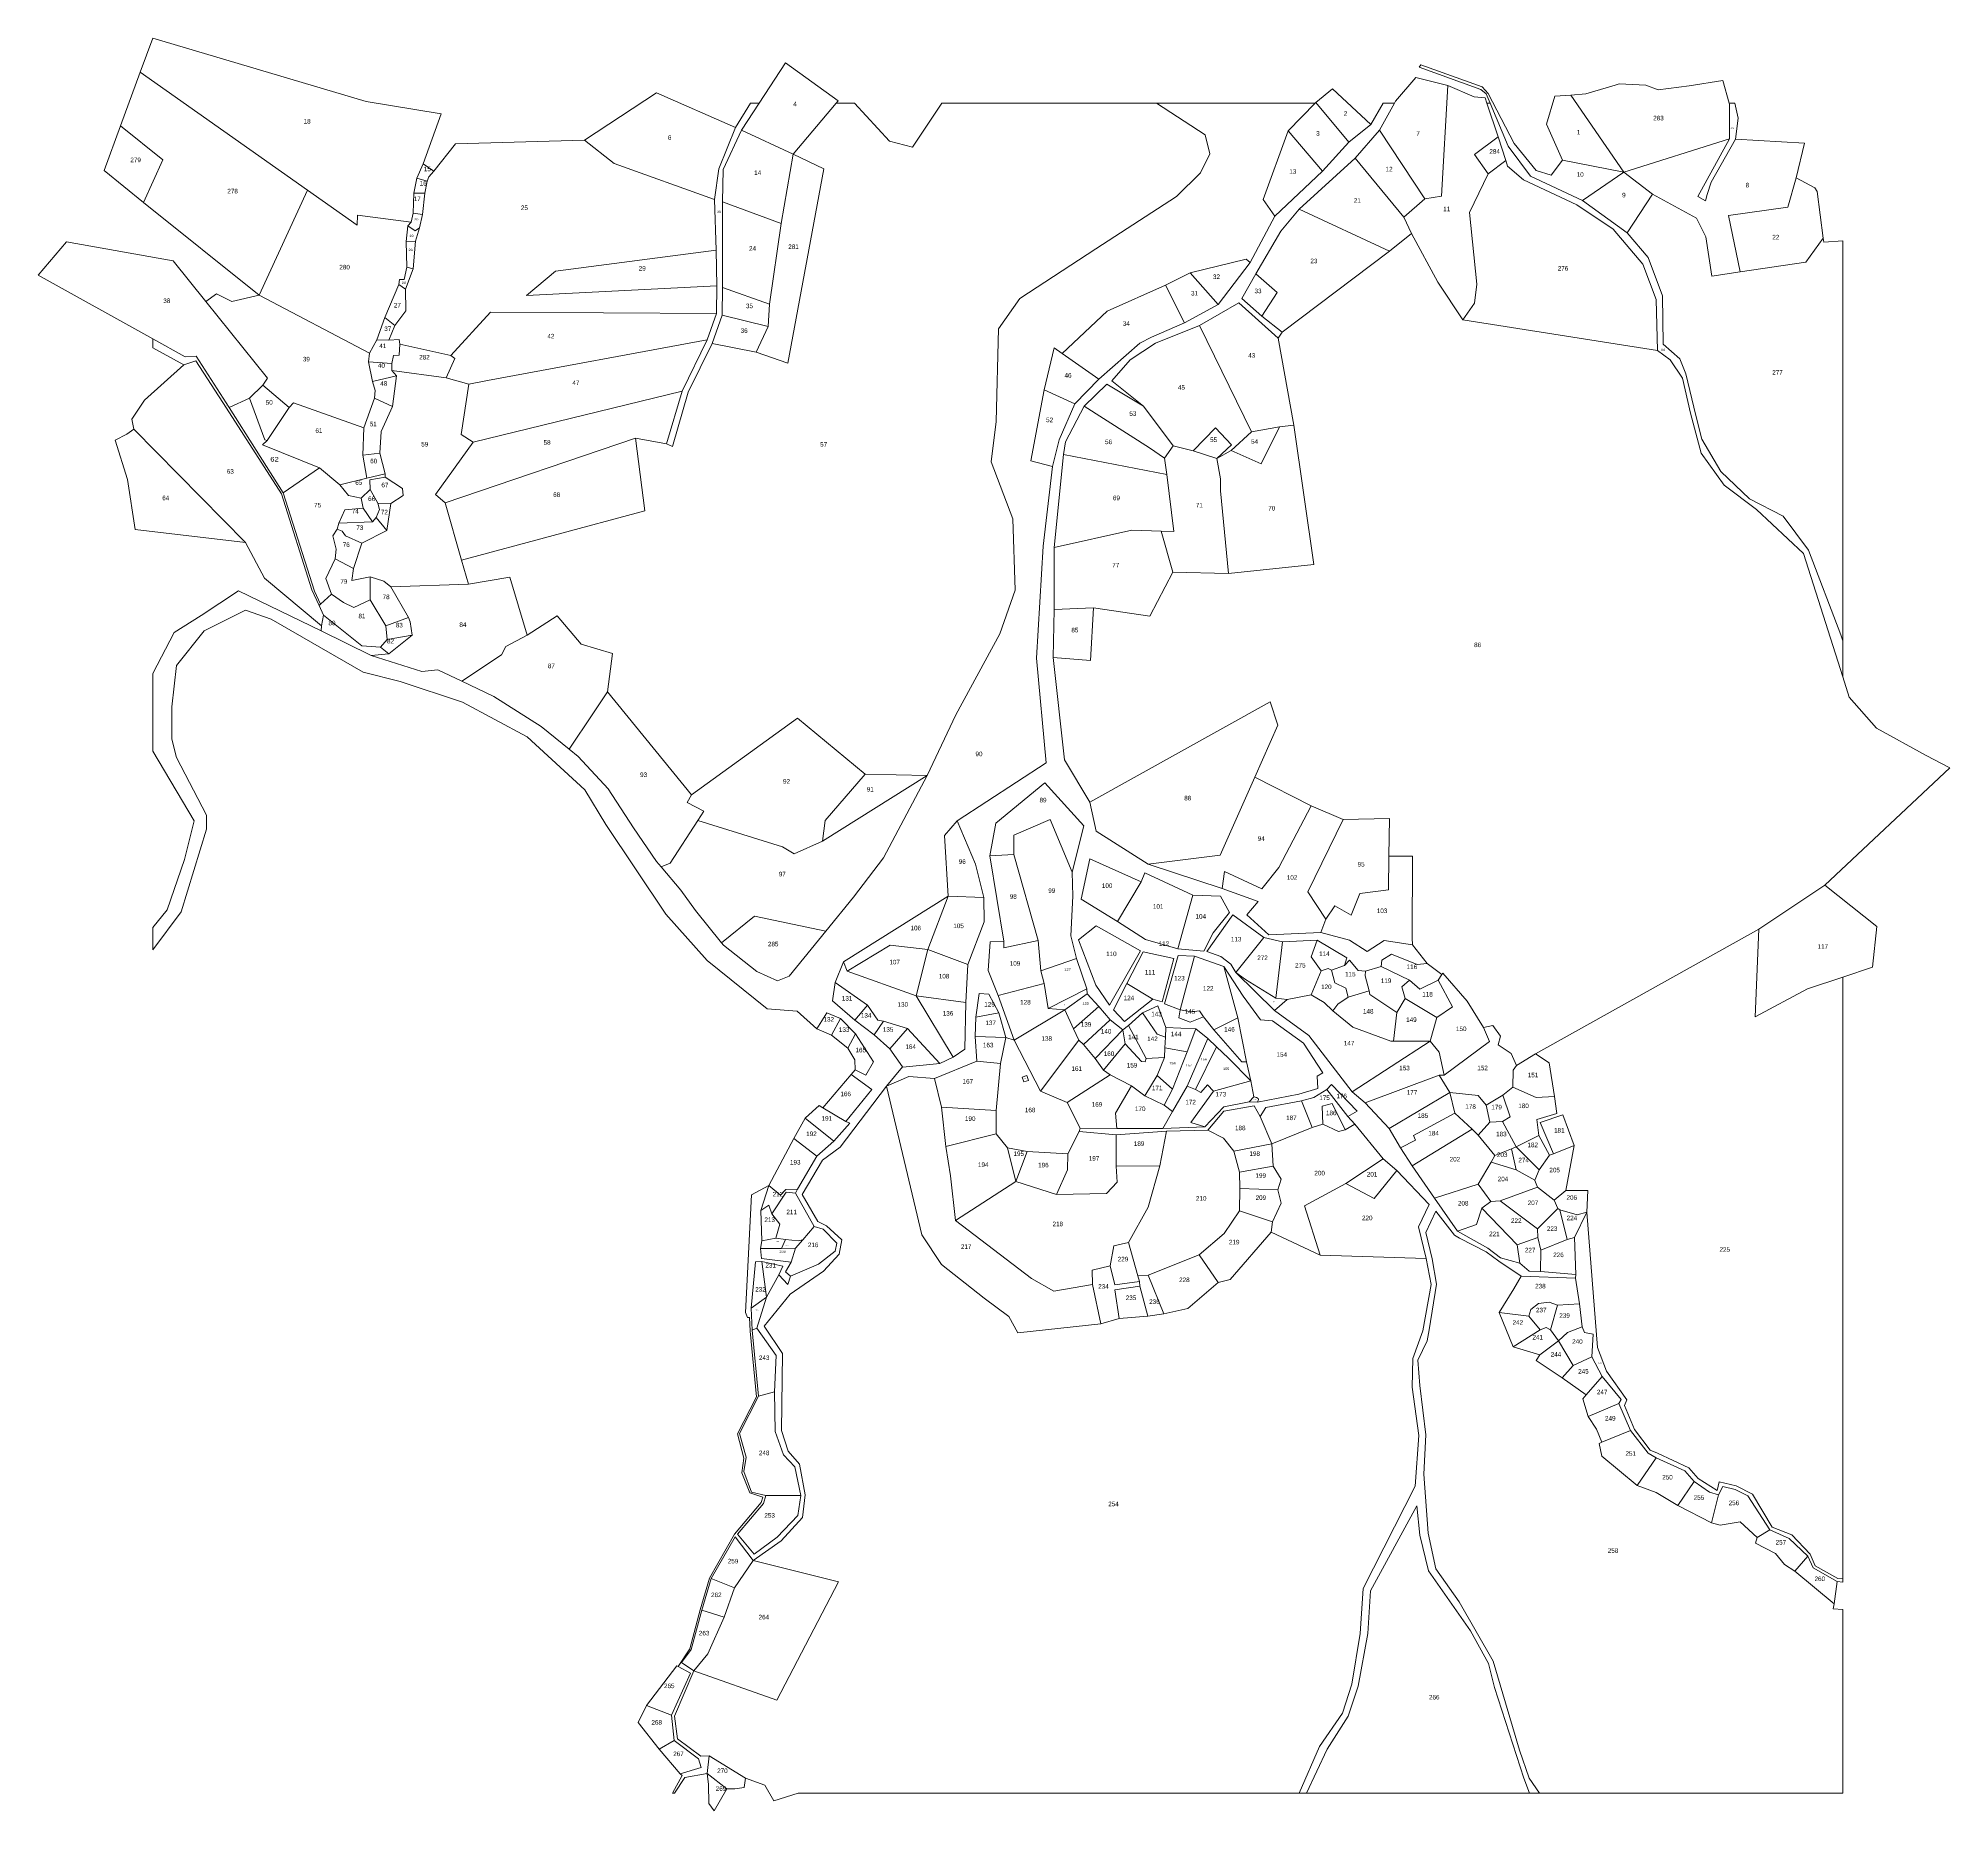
# Model space of a CAD drawing. Header units: metres. Extents: x 363932 to 365063, y 1836990 to 1838038.
import ezdxf

# ---------------------------------------------------------------- set-up
doc = ezdxf.new("R2010")
doc.units = ezdxf.units.M
doc.header["$LTSCALE"] = 1.1
doc.layers.add('10', color=7, linetype='Continuous', lineweight=13)
doc.layers.add('15', color=7, linetype='Continuous')

msp = doc.modelspace()

# ---------------------------------------------------------------- linework, layer by layer
at = {"layer": '10'}
for p, q in [((363992.6, 1838018.27), (364091.48, 1837948.5)), ((364374.36, 1838023.86), (364405.51, 1838001.38)), ((364788.96, 1838005.47), (364791.28, 1838000)), ((364839.02, 1838004.8), (364870.45, 1837959.16)), ((364707.83, 1837976.95), (364688.14, 1838000.34)), ((364788.4, 1838003.05), (364789.41, 1838000)), ((364791.28, 1838000), (364789.41, 1838000)), ((364789.41, 1838000), (364796.02, 1837980.02)), ((364791.28, 1838000), (364802.09, 1837974.46)), ((363971.22, 1837960.07), (363980.99, 1837986.66)), ((364378.93, 1837969.77), (364348.44, 1837984.04)), ((364692.17, 1837959.67), (364671.74, 1837983.64)), ((364725.96, 1837983.92), (364711.46, 1837967.38)), ((364725.96, 1837983.92), (364752.76, 1837943.47)), ((364378.93, 1837969.77), (364371.8, 1837928.74)), ((364692.17, 1837959.67), (364707.83, 1837976.95)), ((364796.02, 1837980.02), (364800.67, 1837965.98)), ((364933.02, 1837978.93), (364870.45, 1837959.16)), ((363971.22, 1837960.07), (363994.6, 1837941.27)), ((364156.33, 1837955.61), (364160.07, 1837964.01)), ((364166.37, 1837959.81), (364160.07, 1837964.01)), ((364711.46, 1837967.38), (364678.31, 1837937.27)), ((364711.46, 1837967.38), (364740.18, 1837932.63)), ((364834.26, 1837966.25), (364870.45, 1837959.16)), ((364846.01, 1837942.31), (364870.45, 1837959.16)), ((364870.45, 1837959.16), (364887.48, 1837946.17)), ((364091.48, 1837948.5), (364063, 1837886.29)), ((364091.48, 1837948.5), (364120.89, 1837927.75)), ((364156.33, 1837955.61), (364162.31, 1837953.93)), ((364162.31, 1837953.93), (364161.03, 1837946.64)), ((363994.6, 1837941.27), (364063, 1837886.29)), ((364154.39, 1837946.77), (364161.03, 1837946.64)), ((364161.03, 1837946.64), (364159.67, 1837934.17)), ((364332.3, 1837943.04), (364333.39, 1837912.99)), ((364337.05, 1837941.61), (364371.8, 1837928.74)), ((364731.86, 1837912.33), (364678.31, 1837937.27)), ((364740.18, 1837932.63), (364752.76, 1837943.47)), ((364150.9, 1837927.4), (364149.93, 1837918.05)), ((364157.85, 1837926.28), (364155.39, 1837918.29)), ((364649.31, 1837905.78), (364663.9, 1837933.13)), ((364744.86, 1837922.96), (364740.18, 1837932.63)), ((364150.26, 1837902.86), (364149.93, 1837918.05)), ((364731.86, 1837912.33), (364744.86, 1837922.96)), ((364149.54, 1837889.85), (364154.07, 1837902.05)), ((364333.39, 1837912.99), (364333.82, 1837891.84)), ((364668.3, 1837864.47), (364731.86, 1837912.33)), ((363932.22, 1837898.3), (364000, 1837860.57)), ((364145.61, 1837892.68), (364149.54, 1837889.85)), ((364333.82, 1837891.84), (364333.65, 1837875.47)), ((364337.2, 1837891), (364336.88, 1837874.58)), ((364613.82, 1837899.61), (364599.3, 1837892.25)), ((364630.41, 1837880.94), (364613.82, 1837899.61)), ((364128.17, 1837852.05), (364063, 1837886.29)), ((364365.01, 1837881.12), (364364.06, 1837867.87)), ((364137.37, 1837873.18), (364143.22, 1837868.35)), ((364139.61, 1837859.78), (364143.22, 1837868.35)), ((364333.65, 1837875.47), (364328.02, 1837859.99)), ((364336.88, 1837874.58), (364364.06, 1837867.87)), ((364619.37, 1837868.36), (364650.11, 1837805.62)), ((364656.25, 1837873.95), (364668.3, 1837864.47)), ((364775.26, 1837871.86), (364890.36, 1837853.55)), ((364000, 1837860.57), (364019.16, 1837849.9)), ((364128.17, 1837852.05), (364132.64, 1837859.89)), ((364146.27, 1837857.39), (364176.44, 1837850.76)), ((364313.17, 1837829.66), (364328.02, 1837859.99)), ((364668.3, 1837864.47), (364666.01, 1837860.99)), ((364675.21, 1837809.44), (364666.01, 1837860.99)), ((364130.06, 1837835.29), (364127.68, 1837846.97)), ((364533.3, 1837855.32), (364527.42, 1837830.46)), ((364144.15, 1837838.59), (364130.06, 1837835.29)), ((364173.51, 1837837.52), (364141.41, 1837841.75)), ((364141.79, 1837820.58), (364144.15, 1837838.59)), ((364545.64, 1837822.11), (364559.82, 1837836.62)), ((364045.16, 1837819.87), (364057.24, 1837825.51)), ((364131.18, 1837825.43), (364124.89, 1837807.93)), ((364131.18, 1837825.43), (364141.79, 1837820.58)), ((364545.64, 1837822.11), (364527.42, 1837830.46)), ((364067.61, 1837800.36), (364080.78, 1837819.83)), ((364603.87, 1837797.2), (364586.32, 1837820.66)), ((363988.85, 1837807.07), (364054.89, 1837740.01)), ((364124.89, 1837807.93), (364124.24, 1837791.8)), ((364172.98, 1837763.5), (364285.7, 1837801.68)), ((364638.18, 1837794.49), (364650.11, 1837805.62)), ((364650.11, 1837805.62), (364666.63, 1837808.52)), ((364666.63, 1837808.52), (364675.21, 1837809.44)), ((364124.24, 1837791.8), (364134.33, 1837792.97)), ((364124.24, 1837791.8), (364126.69, 1837778.13)), ((364134.33, 1837792.97), (364137.59, 1837780.64)), ((364538.81, 1837792.16), (364533.44, 1837737.07)), ((364538.81, 1837792.16), (364599.95, 1837780.34)), ((364598.75, 1837789.89), (364603.87, 1837797.2)), ((364603.87, 1837797.2), (364615.58, 1837794.3)), ((364629.7, 1837789.84), (364615.58, 1837794.3)), ((364629.7, 1837789.84), (364638.18, 1837794.49)), ((364098.56, 1837784.26), (364110.73, 1837774.09)), ((364110.73, 1837774.09), (364126.69, 1837778.13)), ((364137.59, 1837780.64), (364126.69, 1837778.13)), ((364137.48, 1837778.65), (364137.59, 1837780.64)), ((364128.65, 1837771.4), (364123.33, 1837766.18)), ((364123.33, 1837766.18), (364124.55, 1837760.3)), ((364133.18, 1837763.36), (364128.65, 1837771.4)), ((364124.55, 1837760.3), (364129.94, 1837752.25)), ((364129.94, 1837752.25), (364132.23, 1837754.85)), ((364132.23, 1837754.85), (364138.54, 1837747.21)), ((364140.9, 1837763.16), (364133.18, 1837763.36)), ((364138.54, 1837747.21), (364140.9, 1837763.16)), ((364533.44, 1837737.07), (364579.42, 1837747.28)), ((364596.73, 1837746.72), (364603.56, 1837722.48)), ((364118.74, 1837724.62), (364123.61, 1837739.73)), ((364533.44, 1837737.07), (364533.43, 1837700.33)), ((364107.99, 1837730.31), (364118.74, 1837724.62)), ((364603.56, 1837722.48), (364636.55, 1837721.72)), ((364105.69, 1837709.51), (364099.28, 1837703.64)), ((364128.63, 1837719.68), (364128.57, 1837706.07)), ((364186.79, 1837715.36), (364140.89, 1837713.72)), ((364099.28, 1837703.64), (364098.36, 1837702.8)), ((364128.57, 1837706.07), (364137.88, 1837690.67)), ((364533.43, 1837700.33), (364532.8, 1837671.92)), ((364556.69, 1837701.47), (364533.43, 1837700.33)), ((364101.09, 1837696.98), (364099.92, 1837690.64)), ((364137.88, 1837690.67), (364151.36, 1837695.6)), ((364138.74, 1837682.72), (364153.56, 1837685.13)), ((364153.56, 1837685.13), (364139.73, 1837674.11)), ((364168.68, 1837664.66), (364182.84, 1837657.93)), ((364182.84, 1837657.93), (364201.83, 1837648.9)), ((364229.84, 1837631.17), (364201.83, 1837648.9)), ((364269.02, 1837651.74), (364318.85, 1837590.77)), ((364458.3, 1837602.1), (364396.2, 1837563.29)), ((364421.53, 1837603), (364458.3, 1837602.1)), ((364652.13, 1837601.27), (364685.52, 1837584.24)), ((364704.35, 1837576.23), (364685.52, 1837584.24)), ((364495.24, 1837554.62), (364509.6, 1837555.45)), ((364495.24, 1837554.62), (364503.59, 1837504.19)), ((364509.6, 1837555.45), (364524, 1837504.54)), ((364631.68, 1837554.96), (364588.95, 1837549.65)), ((364588.95, 1837549.65), (364632.71, 1837535.25)), ((364470.73, 1837530.72), (364408.64, 1837492)), ((364458.71, 1837499.27), (364470.73, 1837530.72)), ((364491.8, 1837530), (364470.73, 1837530.72)), ((364584.92, 1837539.17), (364570.77, 1837515.75)), ((364606.63, 1837499.54), (364615.4, 1837531.46)), ((364950.39, 1837511.27), (364989.31, 1837537.26)), ((364691.2, 1837509.29), (364694.13, 1837517.25)), ((364818.09, 1837437.49), (364950.39, 1837511.27)), ((364458.71, 1837499.27), (364482.36, 1837490.31)), ((364616.39, 1837495.33), (364607.89, 1837463.55)), ((364633.68, 1837489.18), (364616.39, 1837495.33)), ((364668.54, 1837503.73), (364664.46, 1837470.46)), ((364745.42, 1837501.98), (364754.09, 1837490.95)), ((364408.64, 1837492), (364403.82, 1837479.72)), ((364451.7, 1837471.73), (364410.95, 1837486.46)), ((364525.57, 1837486.54), (364546.6, 1837493.9)), ((364546.6, 1837493.9), (364552.73, 1837475.91)), ((364642.02, 1837458.76), (364633.68, 1837489.18)), ((364640.88, 1837485.59), (364663.83, 1837463.06)), ((364726.86, 1837489.25), (364717.54, 1837486.39)), ((364743.63, 1837481.05), (364726.86, 1837489.25)), ((364760.5, 1837481.02), (364762.81, 1837484.41)), ((364422.98, 1837466.29), (364403.82, 1837479.72)), ((364500.15, 1837471.98), (364509.79, 1837445.56)), ((364527.38, 1837479.05), (364529.73, 1837464.37)), ((364552.73, 1837475.91), (364529.73, 1837464.37)), ((364539.69, 1837463.57), (364552.98, 1837472.99)), ((364552.73, 1837475.91), (364552.98, 1837472.99)), ((364552.98, 1837472.99), (364559.78, 1837465.41)), ((364591.71, 1837469.86), (364576.3, 1837479.19)), ((364671.24, 1837469.61), (364685.38, 1837472.48)), ((364760.5, 1837481.02), (364769, 1837465.23)), ((364979.21, 1837476.05), (365000, 1837482.93)), ((364451.7, 1837471.73), (364473.54, 1837435.44)), ((364486.95, 1837459.17), (364500.54, 1837461.77)), ((364504.85, 1837447.2), (364500.54, 1837461.77)), ((364539.69, 1837463.57), (364509.79, 1837445.56)), ((364529.73, 1837464.37), (364539.69, 1837463.57)), ((364544.73, 1837452.34), (364559.78, 1837465.41)), ((364559.78, 1837465.41), (364566.6, 1837457.56)), ((364577.3, 1837454.23), (364585.68, 1837461.82)), ((364663.83, 1837463.06), (364671.24, 1837469.61)), ((364736.19, 1837461.88), (364734.11, 1837445.07)), ((364736.19, 1837461.88), (364741.13, 1837470.33)), ((364759.89, 1837459.06), (364741.13, 1837470.33)), ((364759.89, 1837459.06), (364769, 1837465.23)), ((364392.93, 1837452.31), (364401.54, 1837448.55)), ((364401.54, 1837448.55), (364406.89, 1837458.35)), ((364415.79, 1837449.28), (364406.89, 1837458.35)), ((364426.96, 1837448.72), (364415.44, 1837457.47)), ((364432.45, 1837456.84), (364426.96, 1837448.72)), ((364446.58, 1837452.5), (364432.45, 1837456.84)), ((364436.14, 1837440.51), (364446.58, 1837452.5)), ((364446.58, 1837452.5), (364465.76, 1837431.82)), ((364550.82, 1837442.92), (364566.6, 1837457.56)), ((364557.73, 1837434.77), (364574.08, 1837451.67)), ((364566.6, 1837457.56), (364574.08, 1837451.67)), ((364574.08, 1837451.67), (364577.3, 1837454.23)), ((364575.45, 1837443.45), (364574.08, 1837451.67)), ((364617.17, 1837452.27), (364599.46, 1837453.06)), ((364612.01, 1837438.71), (364617.17, 1837452.27)), ((364621.78, 1837459.32), (364627.86, 1837451.66)), ((364642.02, 1837458.76), (364627.86, 1837451.66)), ((364647.11, 1837432.82), (364642.02, 1837458.76)), ((364755.8, 1837444.94), (364759.89, 1837459.06)), ((364401.54, 1837448.55), (364411.29, 1837440.84)), ((364411.29, 1837440.84), (364415.79, 1837449.28)), ((364426.96, 1837448.72), (364436.14, 1837440.51)), ((364486.56, 1837447.82), (364487.64, 1837433.2)), ((364501.58, 1837431.68), (364504.85, 1837447.2)), ((364547.92, 1837445.53), (364525.3, 1837415.45)), ((364547.92, 1837445.53), (364550.82, 1837442.92)), ((364550.82, 1837442.92), (364557.73, 1837434.77)), ((364562.54, 1837427.91), (364575.45, 1837443.45)), ((364598.89, 1837441.07), (364612.01, 1837438.71)), ((364603.43, 1837416.61), (364612.01, 1837438.71)), ((364415.61, 1837428.03), (364413.19, 1837425.19)), ((364443.61, 1837429.89), (364434.11, 1837418.28)), ((364465.76, 1837431.82), (364473.54, 1837435.44)), ((364487.64, 1837433.2), (364501.58, 1837431.68)), ((364557.73, 1837434.77), (364562.54, 1837427.91)), ((364598.65, 1837435.24), (364594.35, 1837424.68)), ((364647.11, 1837432.82), (364649.78, 1837421.54)), ((364818.09, 1837437.49), (364807.04, 1837430.61)), ((364566.57, 1837425.02), (364579.18, 1837418.55)), ((364579.18, 1837418.55), (364587.03, 1837412.65)), ((364587.03, 1837412.65), (364594.35, 1837424.68)), ((364594.35, 1837424.68), (364603.43, 1837416.61)), ((364603.43, 1837416.61), (364598.43, 1837407.16)), ((364603.34, 1837403.31), (364612.12, 1837418.34)), ((364612.12, 1837418.34), (364616.91, 1837416.33)), ((364649.78, 1837421.54), (364651.61, 1837412.02)), ((364764.21, 1837424.94), (364761.27, 1837424.88)), ((364761.27, 1837424.88), (364767.44, 1837414.59)), ((364798.89, 1837413.08), (364804.85, 1837417.78)), ((364394.33, 1837406.89), (364386.22, 1837399.57)), ((364394.33, 1837406.89), (364396.47, 1837405.61)), ((364410.03, 1837397.47), (364396.47, 1837405.61)), ((364469.24, 1837382.64), (364466.64, 1837406.03)), ((364587.03, 1837412.65), (364598.43, 1837407.16)), ((364598.43, 1837407.16), (364603.34, 1837403.31)), ((364648.73, 1837409.16), (364651.61, 1837412.02)), ((364679.8, 1837409.66), (364685.98, 1837393.98)), ((364731.55, 1837393.29), (364717.47, 1837408.57)), ((364731.55, 1837393.29), (364767.44, 1837414.59)), ((364767.44, 1837414.59), (364770.38, 1837402.46)), ((364379.37, 1837387.33), (364386.03, 1837399.4)), ((364548.72, 1837393.55), (364570.42, 1837393.26)), ((364597.71, 1837393.41), (364570.42, 1837393.26)), ((364603.34, 1837403.31), (364597.71, 1837393.41)), ((364597.71, 1837393.41), (364622.56, 1837394.39)), ((364685.98, 1837393.98), (364692.25, 1837395.93)), ((364711.31, 1837395.94), (364705.52, 1837392.58)), ((364711.31, 1837395.94), (364707.08, 1837400.35)), ((364727.98, 1837375.28), (364711.31, 1837395.94)), ((364738.36, 1837381.92), (364731.55, 1837393.29)), ((364745.23, 1837371.27), (364780.65, 1837392.88)), ((364798.72, 1837397.44), (364791.17, 1837397.04)), ((364798.72, 1837397.44), (364806.68, 1837382.41)), ((364379.37, 1837387.33), (364364.63, 1837359.58)), ((364392.95, 1837376.98), (364379.37, 1837387.33)), ((364392.95, 1837376.98), (364403.01, 1837385.82)), ((364499.08, 1837390.13), (364469.24, 1837382.64)), ((364505.81, 1837381.86), (364517.38, 1837379.66)), ((364510.67, 1837362.04), (364505.81, 1837381.86)), ((364570.11, 1837389.56), (364548.09, 1837391.5)), ((364570.11, 1837389.56), (364599.93, 1837391.67)), ((364599.93, 1837391.67), (364595.86, 1837371.22)), ((364599.93, 1837391.67), (364624.33, 1837392.4)), ((364662.16, 1837384.19), (364639.78, 1837379.98)), ((364662.16, 1837384.19), (364662.93, 1837370.99)), ((364745.23, 1837371.27), (364738.36, 1837381.92)), ((364784.24, 1837389.43), (364794.1, 1837377.26)), ((364806.68, 1837382.41), (364820.18, 1837389.1)), ((364836.08, 1837356.54), (364841.04, 1837383.23)), ((364381.5, 1837357.47), (364392.95, 1837376.98)), ((364517.38, 1837379.66), (364510.67, 1837362.04)), ((364662.93, 1837370.99), (364643.02, 1837367.39)), ((364727.98, 1837375.28), (364705.98, 1837360.74)), ((364736.21, 1837368.53), (364727.98, 1837375.28)), ((364758.34, 1837352.04), (364745.23, 1837371.27)), ((364364.63, 1837359.58), (364354.24, 1837354.04)), ((364364.63, 1837359.58), (364359.83, 1837344.78)), ((364475.01, 1837338.91), (364510.67, 1837362.04)), ((364534.73, 1837354.36), (364510.67, 1837362.04)), ((364758.34, 1837352.04), (364784.36, 1837360.38)), ((364784.36, 1837360.38), (364791.78, 1837350.03)), ((364806.84, 1837368.91), (364817.89, 1837362.81)), ((364380.25, 1837355.12), (364381.5, 1837357.47)), ((364391.32, 1837335.32), (364380.25, 1837355.12)), ((364665.8, 1837357.12), (364643.28, 1837357.75)), ((364819.34, 1837333.97), (364797.35, 1837350.46)), ((364829.24, 1837350.84), (364836.08, 1837356.54)), ((364831.42, 1837345.93), (364829.24, 1837350.84)), ((364359.83, 1837344.78), (364360.44, 1837326.9)), ((364662.48, 1837338.11), (364643.12, 1837344.63)), ((364786.52, 1837346.17), (364807.34, 1837324.4)), ((364819.34, 1837333.97), (364831.42, 1837345.93)), ((364831.42, 1837345.93), (364832.65, 1837345.24)), ((364832.65, 1837345.24), (364837.01, 1837327.56)), ((364848.63, 1837343.83), (364841.27, 1837328.81)), ((364360.44, 1837326.9), (364368.67, 1837328.35)), ((364368.67, 1837328.35), (364374.47, 1837327.64)), ((364384.68, 1837327.44), (364380.23, 1837322.53)), ((364391.32, 1837335.32), (364384.68, 1837327.44)), ((364577.34, 1837325.93), (364582.94, 1837306.11)), ((364661.84, 1837332.05), (364690.83, 1837318.46)), ((364807.34, 1837324.4), (364819.48, 1837328.75)), ((364819.48, 1837328.75), (364819.34, 1837333.97)), ((364821.34, 1837321.32), (364819.48, 1837328.75)), ((364821.34, 1837321.32), (364837.01, 1837327.56)), ((364837.01, 1837327.56), (364841.27, 1837328.81)), ((364842.04, 1837306.9), (364841.27, 1837328.81)), ((364363.19, 1837293.47), (364360.49, 1837314.57)), ((364380.23, 1837322.53), (364371.95, 1837322.3)), ((364377.78, 1837314.29), (364380.23, 1837322.53)), ((364630.32, 1837302.19), (364619.26, 1837318.59)), ((364753.46, 1837316.37), (364690.83, 1837318.46)), ((364807.34, 1837324.4), (364808.87, 1837313.63)), ((364582.94, 1837306.11), (364589.04, 1837306.51)), ((364584.16, 1837300.02), (364583.77, 1837302.76)), ((364598.26, 1837283.58), (364589.04, 1837306.51)), ((364842.04, 1837306.9), (364841.84, 1837304.75)), ((364841.84, 1837304.75), (364844.32, 1837289.64)), ((364354.15, 1837287.06), (364363.19, 1837293.47)), ((364357.42, 1837275.12), (364363.19, 1837293.47)), ((364560.92, 1837277.72), (364556.07, 1837301.06)), ((364588.8, 1837282.29), (364584.16, 1837300.02)), ((364354.15, 1837287.06), (364354.74, 1837274.02)), ((364571.88, 1837280.93), (364560.92, 1837277.72)), ((364796.7, 1837284.38), (364814.34, 1837282.26)), ((364796.7, 1837284.38), (364805.06, 1837264.22)), ((364831.21, 1837288.75), (364844.32, 1837289.64)), ((364845.76, 1837276.04), (364844.32, 1837289.64)), ((364357.42, 1837275.12), (364354.74, 1837274.02)), ((364354.74, 1837274.02), (364358.51, 1837234.93)), ((364805.06, 1837264.22), (364820.91, 1837274.16)), ((364826.98, 1837274.2), (364831.71, 1837267.6)), ((364805.06, 1837264.22), (364820.83, 1837259.33)), ((364831.71, 1837267.6), (364820.83, 1837259.33)), ((364831.71, 1837267.6), (364840.48, 1837253.12)), ((364840.48, 1837253.12), (364851.52, 1837258.25)), ((364834.05, 1837245.76), (364840.48, 1837253.12)), ((364834.05, 1837245.76), (364848.11, 1837235.67)), ((364358.51, 1837234.93), (364367.92, 1837237.59)), ((364846.15, 1837233.4), (364849.4, 1837222.84)), ((364867.5, 1837230.57), (364849.4, 1837222.84)), ((364867.5, 1837230.57), (364874.48, 1837214.6)), ((364874.48, 1837214.6), (364857.4, 1837207.73)), ((364889.67, 1837198.36), (364878.44, 1837182.04)), ((364902.48, 1837170.25), (364912.11, 1837184.47)), ((364902.48, 1837170.25), (364922.32, 1837160.07)), ((364922.32, 1837160.07), (364926.44, 1837176.53)), ((364949.33, 1837151.4), (364956.92, 1837155.78)), ((364979.35, 1837140.23), (364971.61, 1837131.32)), ((364330.4, 1837127.09), (364324.97, 1837108.38)), ((364344.14, 1837121.6), (364330.4, 1837127.09)), ((365000, 1837124.92), (364996.67, 1837125.24)), ((364324.97, 1837108.38), (364338.07, 1837104.17)), ((364308.46, 1837031.24), (364306.99, 1837046.22)), ((364299.64, 1837026.17), (364308.46, 1837031.24)), ((364299.64, 1837026.17), (364312.07, 1837011.41)), ((364328.11, 1837011.61), (364329.24, 1837022.04)), ((364329.24, 1837022.04), (364350.73, 1837008.84)), ((364328.11, 1837011.61), (364339.67, 1837002.67)), ((364350.73, 1837008.84), (364350.03, 1837003.35)), ((364344.35, 1837002.7), (364339.67, 1837002.67)), ((364344.35, 1837002.7), (364350.03, 1837003.35)), ((364381.93, 1837000), (364678.31, 1837000))]:
    msp.add_line(p, q, dxfattribs=at)
for points in [[(363980.99, 1837986.66), (363992.6, 1838018.27), (364000, 1838038.41)], [(364160.07, 1837964.01), (364170.56, 1837993.76), (364126.2, 1838001.07), (364000, 1838038.41)], [(364348.44, 1837984.04), (364358.83, 1838000), (364374.36, 1838023.86)], [(364725.96, 1837983.92), (364734.79, 1838000), (364735.42, 1838001.15), (364747.3, 1838015.27), (364766.31, 1838010.4)], [(364834.26, 1837966.25), (364827.4, 1837957.43), (364818.56, 1837960.18), (364805.54, 1837976.07), (364790.22, 1838005.79), (364786.57, 1838009.69), (364750.34, 1838022.68), (364749.31, 1838021.27), (364785.8, 1838008.14), (364788.96, 1838005.47)], [(364332.3, 1837943.04), (364335, 1837961.07), (364344.74, 1837985.58), (364298.04, 1838006.07), (364255.48, 1837978)], [(364707.83, 1837976.95), (364720.8, 1837987.41), (364698.15, 1838008.48), (364688.14, 1838000.34)], [(364752.76, 1837943.47), (364762.66, 1837944.88), (364766.31, 1838010.4)], [(364766.31, 1838010.4), (364781.81, 1838003.72), (364788.4, 1838003.05)], [(364829.63, 1838004.16), (364824.61, 1837987.65), (364834.26, 1837966.25)], [(364829.63, 1838004.16), (364839.02, 1838004.8), (364848, 1838005.42)], [(364929.09, 1838013.41), (364909.2, 1838010.3), (364890.83, 1838007.94), (364883.44, 1838010.73), (364867.63, 1838011.36), (364865.24, 1838010.64), (364848, 1838005.42)], [(364929.09, 1838013.41), (364932.74, 1838000), (364932.95, 1837999.23)], [(364358.83, 1838000), (364353.59, 1838000), (364344.74, 1837985.58)], [(364378.93, 1837969.77), (364404.35, 1838000), (364405.51, 1838001.38)], [(364404.35, 1838000), (364415.27, 1838000), (364435.98, 1837977.59), (364449.5, 1837973.92), (364466.84, 1838000)], [(364593.97, 1838000), (364622.7, 1837981.33), (364625.51, 1837970.09), (364619.89, 1837958.85), (364605.83, 1837944.79), (364558.03, 1837913.88), (364513.05, 1837884.37), (364500.4, 1837866.51), (364498.99, 1837811.71), (364496.18, 1837787.82), (364508.83, 1837754.09), (364510.24, 1837711.93), (364501.21, 1837686.09), (364475.28, 1837638.14), (364458.3, 1837602.1)], [(364466.84, 1838000), (364593.97, 1838000), (364687.81, 1838000)], [(364688.14, 1838000.34), (364687.81, 1838000), (364671.74, 1837983.64)], [(364720.8, 1837987.41), (364728.01, 1838000), (364734.79, 1838000)], [(364932.95, 1837999.23), (364933.02, 1837978.93), (364914.32, 1837944.67), (364918.73, 1837942.28), (364919.71, 1837945.97), (364922.05, 1837953.29), (364936.54, 1837978.74), (364977.42, 1837976.24), (364972.48, 1837955.73), (364983.44, 1837949.86), (364984.88, 1837947.74), (364988.4, 1837920.12), (364978.07, 1837906)], [(364936.54, 1837978.74), (364938.15, 1837991.04), (364936.23, 1838000), (364932.74, 1838000)], [(363980.99, 1837986.66), (364005.95, 1837966.53), (363994.6, 1837941.27)], [(364348.44, 1837984.04), (364337.47, 1837960.83), (364337.05, 1837941.61)], [(364692.17, 1837959.67), (364663.9, 1837933.13), (364657.14, 1837943.04), (364671.74, 1837983.64)], [(364255.48, 1837978), (364179.09, 1837975.89), (364166.37, 1837959.81)], [(364255.48, 1837978), (364272.94, 1837964.36), (364332.3, 1837943.04)], [(364356.99, 1837852.73), (364375.85, 1837846.07), (364397.01, 1837961.21), (364378.93, 1837969.77)], [(364790.15, 1837958.09), (364782.12, 1837969.61), (364796.02, 1837980.02)], [(364846.01, 1837942.31), (364815.14, 1837956.75), (364802.09, 1837974.46)], [(364166.37, 1837959.81), (364163.44, 1837956.36), (364162.31, 1837953.93)], [(364800.67, 1837965.98), (364790.15, 1837958.09), (364779.05, 1837935.37), (364783.44, 1837892.82), (364782.11, 1837881.72), (364775.26, 1837871.86), (364760.48, 1837894.12), (364744.86, 1837922.96)], [(364976.77, 1837733.44), (364948.95, 1837759.48), (364929.88, 1837773.9), (364916.17, 1837792.88), (364909.96, 1837816.56), (364905.26, 1837837.23), (364897.95, 1837848.19), (364890.36, 1837853.55), (364889.61, 1837883.85), (364881.77, 1837904.66), (364864.22, 1837925.39), (364842.73, 1837939.92), (364811.06, 1837954.7), (364801.62, 1837962.67), (364800.67, 1837965.98)], [(364156.33, 1837955.61), (364154.39, 1837946.77), (364154.13, 1837934.83)], [(364939.27, 1837900.18), (364932.33, 1837933.48), (364967.52, 1837938.46), (364972.48, 1837955.73)], [(364371.8, 1837928.74), (364365.01, 1837881.12), (364337.2, 1837891), (364337.05, 1837941.61)], [(364678.31, 1837937.27), (364667.45, 1837924.17), (364652.72, 1837899.08)], [(364846.01, 1837942.31), (364872.38, 1837923.17), (364887.48, 1837946.17)], [(364887.48, 1837946.17), (364913.41, 1837931.86), (364919.03, 1837920.88), (364922.46, 1837897.66)], [(364120.89, 1837927.75), (364121.12, 1837933.75), (364152.84, 1837929.49)], [(364150.9, 1837927.4), (364152.84, 1837929.49), (364154.13, 1837934.83)], [(364154.13, 1837934.83), (364159.67, 1837934.17), (364157.85, 1837926.28), (364155.24, 1837924.39), (364150.9, 1837927.4)], [(364031.3, 1837882.73), (364012.08, 1837906.75), (363949.01, 1837917.89), (363932.22, 1837898.3)], [(364149.93, 1837918.05), (364155.39, 1837918.29), (364154.07, 1837902.05), (364150.26, 1837902.86)], [(364872.38, 1837923.17), (364884.88, 1837908.64), (364893.38, 1837886.09), (364893.71, 1837857.42), (364903.51, 1837848.62), (364907.2, 1837839.93), (364913.09, 1837815.09), (364916.57, 1837801.25), (364927.78, 1837782.14), (364944.86, 1837765.84), (364964.71, 1837755.57), (364979.72, 1837735.47), (364998.78, 1837685.49), (365000, 1837681.82)], [(365000, 1837918.57), (364988.71, 1837917.65), (364988.4, 1837920.12)], [(365000, 1837660.59), (365000, 1837681.82), (365000, 1837918.57)], [(364150.26, 1837902.86), (364148.77, 1837895.67), (364145.96, 1837895.69), (364145.61, 1837892.68), (364137.37, 1837873.18), (364132.64, 1837859.89)], [(364333.39, 1837912.99), (364238.34, 1837900.62), (364221.15, 1837886.17), (364333.82, 1837891.84)], [(364630.41, 1837880.94), (364649.31, 1837905.78), (364647, 1837907.69), (364613.82, 1837899.61)], [(364922.46, 1837897.66), (364939.27, 1837900.18), (364978.07, 1837906)], [(364538.2, 1837851.87), (364564.66, 1837876.92), (364599.3, 1837892.25)], [(364630.41, 1837880.94), (364610.58, 1837870.11), (364599.3, 1837892.25)], [(364031.3, 1837882.73), (364037.76, 1837887.12), (364046.73, 1837882.59), (364063, 1837886.29)], [(364065.18, 1837833.06), (364067.91, 1837837.32), (364031.3, 1837882.73)], [(364143.22, 1837868.35), (364149.67, 1837877.19), (364149.54, 1837889.85)], [(364619.37, 1837868.36), (364642.62, 1837881.91), (364666.01, 1837860.99)], [(364176.44, 1837850.76), (364199.76, 1837876.38), (364333.65, 1837875.47)], [(364364.06, 1837867.87), (364356.99, 1837852.73), (364331, 1837857.88), (364336.88, 1837874.58)], [(364559.82, 1837836.62), (364584.08, 1837857.89), (364590.99, 1837861.5), (364610.58, 1837870.11)], [(364586.32, 1837820.66), (364567.44, 1837835.65), (364578.43, 1837848.06), (364593.36, 1837857.91), (364619.37, 1837868.36)], [(364000, 1837860.57), (364000, 1837855.2), (364018.41, 1837845.1)], [(364132.64, 1837859.89), (364139.61, 1837859.78), (364145.75, 1837860.1), (364146.27, 1837857.39), (364145.88, 1837850.95), (364142.38, 1837850.66), (364141.37, 1837845.87), (364127.68, 1837846.97), (364128.17, 1837852.05)], [(364328.02, 1837859.99), (364198.15, 1837835.94), (364187.1, 1837833.64)], [(364331, 1837857.88), (364316.79, 1837829), (364307.51, 1837796.88), (364304.04, 1837798.5)], [(364054.89, 1837740.01), (363989.53, 1837747.75), (363985.02, 1837777.26), (363977.73, 1837800.6), (363984.74, 1837804.22), (363988.85, 1837807.07), (363987.57, 1837812.93), (363995.1, 1837824.27), (364018.41, 1837845.1), (364025.41, 1837847.6), (364043.67, 1837819.6), (364076.22, 1837768.82), (364094.03, 1837712.05)], [(364019.16, 1837849.9), (364025.6, 1837850.2), (364045.16, 1837819.87)], [(364141.37, 1837845.87), (364141.41, 1837841.75), (364144.15, 1837838.59)], [(364176.44, 1837850.76), (364178.68, 1837848.87), (364173.51, 1837837.52), (364187.1, 1837833.64)], [(364533.3, 1837855.32), (364538.2, 1837851.87), (364559.82, 1837836.62)], [(364130.06, 1837835.29), (364131.55, 1837830.02), (364131.18, 1837825.43)], [(364057.24, 1837825.51), (364065.18, 1837833.06), (364080.78, 1837819.83)], [(364067.61, 1837800.36), (364066.37, 1837800.75), (364057.24, 1837825.51)], [(364080.78, 1837819.83), (364083.17, 1837822.76), (364124.89, 1837807.93)], [(364313.17, 1837829.66), (364189.61, 1837799.48), (364182.48, 1837803.96), (364187.1, 1837833.64)], [(364285.7, 1837801.68), (364304.04, 1837798.5), (364313.17, 1837829.66)], [(364527.42, 1837830.46), (364519.65, 1837788.28), (364532.45, 1837785.05), (364536.27, 1837800.74), (364545.64, 1837822.11)], [(364551.06, 1837820.79), (364564.51, 1837833.71), (364586.32, 1837820.66)], [(364067.61, 1837800.36), (364064.83, 1837797.78), (364098.56, 1837784.26), (364077.21, 1837769.5), (364045.16, 1837819.87)], [(364134.33, 1837792.97), (364135.19, 1837805.69), (364141.79, 1837820.58)], [(364538.81, 1837792.16), (364540.17, 1837799.56), (364551.06, 1837820.79), (364589.74, 1837796), (364598.75, 1837789.89)], [(364285.7, 1837801.68), (364291.13, 1837758.8), (364182.71, 1837729.58)], [(364629.7, 1837789.84), (364638.33, 1837797.91), (364628.75, 1837807.94), (364615.58, 1837794.3)], [(364675.21, 1837809.44), (364687.08, 1837726.99), (364636.55, 1837721.72)], [(364666.63, 1837808.52), (364655.77, 1837786.65), (364638.18, 1837794.49)], [(364172.98, 1837763.5), (364167.29, 1837768.44), (364189.61, 1837799.48)], [(364598.75, 1837789.89), (364599.95, 1837780.34), (364604.22, 1837746.48)], [(364629.7, 1837789.84), (364631.72, 1837777.8), (364631.81, 1837770.58), (364636.55, 1837721.72)], [(364128.65, 1837771.4), (364128.42, 1837777.17), (364137.48, 1837778.65)], [(364137.48, 1837778.65), (364147.74, 1837772.06), (364148.17, 1837767.76), (364140.9, 1837763.16)], [(364532.45, 1837785.05), (364526.92, 1837737.87), (364522.82, 1837671.6), (364528.6, 1837609.67), (364476, 1837575.3)], [(364077.21, 1837769.5), (364095.79, 1837711.25), (364099.28, 1837703.64)], [(364110.73, 1837774.09), (364115.76, 1837767.8), (364123.33, 1837766.18)], [(364110.15, 1837751.58), (364113.74, 1837759.36), (364124.55, 1837760.3)], [(364132.23, 1837754.85), (364134.06, 1837759.62), (364133.18, 1837763.36)], [(364172.98, 1837763.5), (364182.71, 1837729.58), (364186.79, 1837715.36)], [(364107.99, 1837730.31), (364108.54, 1837736.01), (364106.56, 1837743.97), (364109.02, 1837747.9)], [(364138.54, 1837747.21), (364123.61, 1837739.73), (364114.13, 1837743.92), (364112.08, 1837746.66), (364109.02, 1837747.9), (364110.15, 1837751.58), (364129.94, 1837752.25)], [(364579.42, 1837747.28), (364596.73, 1837746.72), (364604.22, 1837746.48)], [(364054.89, 1837740.01), (364066.01, 1837718.96), (364099.92, 1837690.64), (364099.6, 1837687.83), (364129.28, 1837673.25), (364159.21, 1837663.79), (364168.68, 1837664.66)], [(364976.77, 1837733.44), (365000, 1837660.59), (365003.83, 1837648.58)], [(364105.69, 1837709.51), (364102.31, 1837718.71), (364107.99, 1837730.31)], [(364118.74, 1837724.62), (364117.76, 1837717.55), (364128.63, 1837719.68)], [(364556.69, 1837701.47), (364589.99, 1837696.39), (364603.56, 1837722.48)], [(364099.6, 1837687.83), (364050.8, 1837711.39), (364028.64, 1837696.9), (364012.7, 1837686.74), (364000, 1837662.56), (364000, 1837616.63), (364024.51, 1837575.43), (364018.78, 1837552.41), (364008.49, 1837522.73), (364000, 1837512.25), (364000, 1837499)], [(364094.03, 1837712.05), (364098.36, 1837702.8), (364101.09, 1837696.98)], [(364128.57, 1837706.07), (364118.96, 1837701.57), (364112.92, 1837704.55), (364105.69, 1837709.51)], [(364128.63, 1837719.68), (364136.81, 1837717.14), (364140.89, 1837713.72), (364151.36, 1837695.6)], [(364186.79, 1837715.36), (364211.34, 1837719.54), (364221.6, 1837685.14), (364208.98, 1837678.5), (364206.4, 1837673.59), (364182.84, 1837657.93)], [(364000, 1837499), (364016.7, 1837521.42), (364031.72, 1837570.51), (364031.72, 1837578.69), (364013.97, 1837612.78), (364011.24, 1837623.69), (364011.24, 1837642.78), (364013.97, 1837667.32), (364030.36, 1837687.77), (364054.94, 1837700.04), (364069.96, 1837694.59), (364124.59, 1837663.23), (364146.44, 1837657.77), (364183.31, 1837645.5), (364221.55, 1837625.05), (364255.69, 1837593.69), (364267.99, 1837573.24), (364303.49, 1837520.06), (364328.08, 1837492.79), (364363.58, 1837464.15), (364381.34, 1837462.79), (364392.93, 1837452.31)], [(364665.66, 1837631.91), (364661.19, 1837645.69), (364554.53, 1837586.33), (364539.43, 1837611.52), (364532.8, 1837671.92), (364554.96, 1837670.19), (364556.69, 1837701.47)], [(364137.88, 1837690.67), (364138.74, 1837682.72), (364134.72, 1837678.17), (364123.74, 1837678.88), (364101.09, 1837696.98)], [(364151.36, 1837695.6), (364152.31, 1837693.03), (364153.56, 1837685.13)], [(364221.6, 1837685.14), (364239.27, 1837696.58), (364253.48, 1837679.8), (364272.02, 1837674.39), (364269.02, 1837651.74)], [(364134.72, 1837678.17), (364139.73, 1837674.11), (364129.28, 1837673.25)], [(364269.02, 1837651.74), (364260.44, 1837638.65), (364246.39, 1837617.74)], [(365017.68, 1837488.78), (365020.24, 1837512.86), (364989.31, 1837537.26), (365063.32, 1837606.74), (365049.34, 1837614.09), (365019.91, 1837630.12), (365003.83, 1837648.58)], [(364229.84, 1837631.17), (364246.39, 1837617.74), (364251.69, 1837613.44)], [(364421.53, 1837603), (364381.49, 1837636.08), (364318.85, 1837590.77)], [(364631.68, 1837554.96), (364652.13, 1837601.27), (364665.66, 1837631.91)], [(364298.14, 1837551.39), (364284.48, 1837571.16), (364269.45, 1837594.35), (364251.69, 1837613.44)], [(364396.2, 1837563.29), (364397.85, 1837575.64), (364421.53, 1837603)], [(364458.3, 1837602.1), (364432.31, 1837553.38), (364414.56, 1837530.17)], [(364544.08, 1837544.97), (364550.96, 1837572.33), (364527.82, 1837597.78), (364498.86, 1837573.89), (364495.24, 1837554.62)], [(364318.85, 1837590.77), (364316.17, 1837586.22), (364326.01, 1837581.02), (364322.49, 1837575.55)], [(364588.95, 1837549.65), (364558.14, 1837569.32), (364554.53, 1837586.33)], [(364322.49, 1837575.55), (364306.13, 1837550.4), (364300.89, 1837548.12)], [(364322.49, 1837575.55), (364372.7, 1837559.96), (364379.59, 1837555.89), (364396.2, 1837563.29)], [(364470.73, 1837530.72), (364468.48, 1837566.73), (364476, 1837575.3), (364486.81, 1837549.79), (364491.8, 1837530)], [(364544.08, 1837544.97), (364531.09, 1837576.22), (364509.52, 1837566.96), (364509.6, 1837555.45)], [(364632.71, 1837535.25), (364634.11, 1837545.41), (364656.27, 1837535.11), (364666.24, 1837547.72), (364685.52, 1837584.24)], [(364704.35, 1837576.23), (364683.53, 1837533.34), (364694.13, 1837517.25)], [(364704.35, 1837576.23), (364731.78, 1837576.68), (364731.5, 1837554.46)], [(364298.14, 1837551.39), (364300.89, 1837548.12), (364312.48, 1837534.34)], [(364584.92, 1837539.17), (364554.56, 1837552.86), (364549.31, 1837528.92), (364570.77, 1837515.75)], [(364694.13, 1837517.25), (364699.42, 1837525.11), (364709.02, 1837519.57), (364714.27, 1837532.27), (364731.13, 1837534.46), (364731.5, 1837554.46)], [(364731.5, 1837554.46), (364745.41, 1837554.4), (364745.24, 1837506.18), (364745.42, 1837501.98)], [(364544.08, 1837544.97), (364544.44, 1837530.74), (364543.26, 1837507.24), (364546.6, 1837493.9)], [(364615.4, 1837531.46), (364587.1, 1837544.51), (364584.92, 1837539.17)], [(364376.55, 1837483.39), (364369.72, 1837480.66), (364357.43, 1837486.12), (364337.62, 1837501.83), (364336.56, 1837503.15), (364321.23, 1837522.31), (364312.48, 1837534.34)], [(364376.55, 1837483.39), (364398.19, 1837510.02), (364414.56, 1837530.17)], [(364491.8, 1837530), (364491.97, 1837515.69), (364482.36, 1837490.31)], [(364615.4, 1837531.46), (364631.81, 1837530.73), (364637.21, 1837521.15), (364627.51, 1837509.1), (364621.98, 1837498.19), (364606.63, 1837499.54)], [(364632.71, 1837535.25), (364654.12, 1837527.56), (364647.46, 1837519.72), (364660.44, 1837507.9), (364691.2, 1837509.29)], [(364336.56, 1837503.15), (364356, 1837518.87), (364398.19, 1837510.02)], [(364640.88, 1837485.59), (364637.95, 1837490.58), (364631.94, 1837495.05), (364623.76, 1837498.05), (364639.14, 1837519.7), (364657.44, 1837506.28)], [(364570.77, 1837515.75), (364587.36, 1837505.07), (364606.63, 1837499.54)], [(364640.88, 1837485.59), (364657.44, 1837506.28), (364668.54, 1837503.73), (364689.05, 1837504.77)], [(364691.2, 1837509.29), (364708.09, 1837504.67), (364718.5, 1837497.98), (364728.61, 1837504.53), (364745.42, 1837501.98)], [(364950.39, 1837511.27), (364948.21, 1837459.32), (364979.21, 1837476.05)], [(364458.71, 1837499.27), (364436.31, 1837501.87), (364410.95, 1837486.46), (364408.64, 1837492)], [(364482.36, 1837490.31), (364481.09, 1837467.95), (364451.7, 1837471.73), (364458.71, 1837499.27)], [(364503.59, 1837504.19), (364495.42, 1837503.81), (364494.28, 1837486.74), (364500.15, 1837471.98)], [(364503.59, 1837504.19), (364503.56, 1837500.24), (364524, 1837504.54), (364525.57, 1837486.54), (364527.38, 1837479.05), (364500.15, 1837471.98)], [(364591.71, 1837469.86), (364597.22, 1837468.25), (364604.12, 1837493.86), (364586.11, 1837497.89), (364576.3, 1837479.19)], [(364607.89, 1837463.55), (364598.72, 1837467.15), (364606.72, 1837495.59), (364616.39, 1837495.33)], [(364691.4, 1837486.6), (364685.39, 1837494.96), (364689.05, 1837504.77)], [(364689.05, 1837504.77), (364706.58, 1837494.3), (364705.14, 1837489.73)], [(364726.86, 1837489.25), (364727.25, 1837492.88), (364732.96, 1837496.4), (364748.22, 1837490.35), (364754.09, 1837490.95), (364762.81, 1837484.41)], [(364653.64, 1837408.86), (364678.06, 1837413.61), (364689.3, 1837417), (364688.94, 1837424.29), (364692.3, 1837426.29), (364680.88, 1837443.72), (364662.63, 1837456.98), (364655.49, 1837457.68), (364645.24, 1837471.64), (364633.68, 1837489.18)], [(364640.88, 1837485.59), (364646.68, 1837481.49), (364664.46, 1837470.46), (364671.24, 1837469.61)], [(364707.32, 1837471.09), (364701.3, 1837466.95), (364698.34, 1837462.87), (364693.1, 1837467.86), (364685.38, 1837472.48), (364691.4, 1837486.6)], [(364691.4, 1837486.6), (364695.56, 1837488.02), (364697.44, 1837487.02)], [(364697.44, 1837487.02), (364705.14, 1837489.73), (364708.11, 1837492.84), (364713.16, 1837486.8), (364717.54, 1837486.39), (364717.45, 1837483.57), (364719.7, 1837474.85), (364707.32, 1837471.09)], [(364697.44, 1837487.02), (364699.45, 1837479.6), (364706.03, 1837476.28), (364707.32, 1837471.09)], [(364787.32, 1837453.1), (364777.69, 1837468.73), (364763.37, 1837485.23), (364762.81, 1837484.41)], [(365000, 1837124.92), (365000, 1837126.8), (365000, 1837482.93), (365017.68, 1837488.78)], [(364403.82, 1837479.72), (364402.17, 1837468.76), (364415.44, 1837457.47)], [(364486.95, 1837459.17), (364488.91, 1837473.2), (364494.8, 1837472.82), (364500.54, 1837461.77)], [(364591.71, 1837469.86), (364574.91, 1837456.55), (364568.49, 1837463.5), (364576.3, 1837479.19)], [(364719.7, 1837474.85), (364720.07, 1837472.66), (364736.19, 1837461.88)], [(364741.13, 1837470.33), (364739.02, 1837477.18), (364743.63, 1837481.05)], [(364743.63, 1837481.05), (364749.83, 1837475.81), (364760.5, 1837481.02)], [(364406.89, 1837458.35), (364398.82, 1837461.79), (364392.93, 1837452.31)], [(364415.44, 1837457.47), (364422.98, 1837466.29), (364428.96, 1837457.4), (364432.45, 1837456.84)], [(364473.54, 1837435.44), (364480.49, 1837440.28), (364481.09, 1837467.95)], [(364539.69, 1837463.57), (364544.73, 1837452.34), (364547.92, 1837445.53)], [(364585.68, 1837461.82), (364594.64, 1837465.99), (364599.46, 1837453.06)], [(364599.19, 1837447.4), (364594.3, 1837449.17), (364585.68, 1837461.82)], [(364607.89, 1837463.55), (364607.18, 1837458.75), (364613.91, 1837456.17), (364621.78, 1837459.32)], [(364621.78, 1837459.32), (364619.35, 1837462.89), (364614.64, 1837462.36), (364607.89, 1837463.55)], [(364709.71, 1837415.03), (364684.07, 1837448.39), (364663.83, 1837463.06)], [(364732.61, 1837445.08), (364710.05, 1837453.37), (364698.34, 1837462.87)], [(364504.85, 1837447.2), (364486.56, 1837447.82), (364486.95, 1837459.17)], [(364598.89, 1837441.07), (364598.65, 1837435.24), (364587.89, 1837434.76), (364577.3, 1837454.23)], [(364598.89, 1837441.07), (364599.19, 1837447.4), (364599.46, 1837453.06)], [(364617.17, 1837452.27), (364624.29, 1837446.52), (364612.12, 1837418.34)], [(364627.86, 1837451.66), (364644.34, 1837432.7), (364647.11, 1837432.82)], [(364787.32, 1837453.1), (364791.01, 1837444.7), (364764.21, 1837424.94)], [(364807.04, 1837430.61), (364803.76, 1837437.72), (364796.17, 1837442.91), (364797.54, 1837447.96), (364792.85, 1837454.2), (364787.32, 1837453.1)], [(364411.29, 1837440.84), (364415.51, 1837433.98), (364415.61, 1837428.03)], [(364415.79, 1837449.28), (364426.46, 1837432.67), (364421.87, 1837424.83), (364415.61, 1837428.03)], [(364465.76, 1837431.82), (364443.76, 1837429.67), (364443.61, 1837429.89), (364436.14, 1837440.51)], [(364504.85, 1837447.2), (364509.79, 1837445.56), (364525.3, 1837415.45), (364541.16, 1837408.71), (364548.72, 1837393.55), (364548.09, 1837391.5), (364541.37, 1837378.3), (364517.38, 1837379.66)], [(364575.45, 1837443.45), (364585.08, 1837433.02), (364587.28, 1837432.7), (364587.89, 1837434.76)], [(364624.29, 1837446.52), (364629.39, 1837441.67), (364616.91, 1837416.33)], [(364629.39, 1837441.67), (364636.53, 1837434.94), (364649.78, 1837421.54), (364627.69, 1837415.44)], [(364761.27, 1837424.88), (364717.47, 1837408.57), (364709.71, 1837415.03), (364755.8, 1837444.94)], [(364732.61, 1837445.08), (364734.11, 1837445.07), (364755.8, 1837444.94)], [(364764.21, 1837424.94), (364761.21, 1837438.54), (364755.8, 1837444.94)], [(364499.15, 1837403.89), (364466.64, 1837406.03), (364462.48, 1837422.98), (364487.64, 1837433.2)], [(364505.81, 1837381.86), (364499.08, 1837390.13), (364499.15, 1837403.89), (364501.58, 1837431.68)], [(364562.54, 1837427.91), (364566.57, 1837425.02), (364541.16, 1837408.71)], [(364807.04, 1837430.61), (364805.05, 1837427.75), (364804.85, 1837417.78)], [(364829.5, 1837412.28), (364826.37, 1837432.11), (364818.09, 1837437.49)], [(364329.24, 1837022.04), (364324.23, 1837022.03), (364310.47, 1837032.12), (364308.63, 1837045.7), (364320.25, 1837072.45), (364328.37, 1837082.46), (364338.07, 1837104.17), (364344.14, 1837121.6), (364355.36, 1837137.75), (364371.79, 1837149.31), (364384.42, 1837163.2), (364385.94, 1837176.63), (364382.77, 1837194.61), (364376.03, 1837202.48), (364371.98, 1837214.62), (364372.65, 1837260.09), (364361.86, 1837276.36), (364377.15, 1837295.24), (364396.94, 1837308.96), (364406.16, 1837318.96), (364407.73, 1837327.51), (364398.74, 1837335.82), (364393.57, 1837338.29), (364384.35, 1837354.34), (364396.26, 1837374.57), (364406.83, 1837382.22), (364434.11, 1837418.28)], [(364396.47, 1837405.61), (364413.19, 1837425.19), (364425.49, 1837416.39), (364410.03, 1837397.47)], [(364434.11, 1837418.28), (364447.32, 1837424.13), (364462.48, 1837422.98)], [(364560.92, 1837277.72), (364511.82, 1837272.49), (364506.62, 1837282.09), (364491.95, 1837292.97), (364466.68, 1837312.79), (364454.99, 1837330.32), (364434.11, 1837418.28)], [(364579.18, 1837418.55), (364569.67, 1837402.33), (364570.42, 1837393.26)], [(364627.69, 1837415.44), (364614.33, 1837396.79), (364622.56, 1837394.39)], [(364616.91, 1837416.33), (364620.15, 1837414.7), (364624.16, 1837419.11), (364627.69, 1837415.44)], [(364694.79, 1837416.39), (364687.1, 1837411.74), (364679.8, 1837409.66)], [(364804.85, 1837417.78), (364818.52, 1837411.71), (364829.5, 1837412.28)], [(364622.56, 1837394.39), (364633.86, 1837406.05), (364648.73, 1837409.16)], [(364655.21, 1837400.34), (364651.75, 1837406.8), (364633.73, 1837403.54), (364624.33, 1837392.4)], [(364651.61, 1837412.02), (364653.01, 1837411.71), (364654.01, 1837411.15), (364654.34, 1837410.38), (364653.64, 1837408.86), (364648.73, 1837409.16)], [(364655.21, 1837400.34), (364658.7, 1837405.78), (364679.8, 1837409.66)], [(364692.25, 1837395.93), (364691.97, 1837406.61), (364697.83, 1837408.03), (364705.52, 1837392.58)], [(364798.89, 1837413.08), (364788.93, 1837407.22), (364784.24, 1837412.87), (364767.44, 1837414.59)], [(364788.93, 1837407.22), (364791.17, 1837397.04), (364784.24, 1837389.43), (364780.65, 1837392.88), (364770.38, 1837402.46)], [(364798.89, 1837413.08), (364803.15, 1837400.13), (364798.72, 1837397.44)], [(364829.5, 1837412.28), (364830.86, 1837402.21), (364818.89, 1837398.63), (364820.18, 1837389.1)], [(364410.03, 1837397.47), (364412.55, 1837396.5), (364403.01, 1837385.82), (364386.03, 1837399.4), (364386.22, 1837399.57)], [(364685.98, 1837393.98), (364662.16, 1837384.19), (364655.21, 1837400.34)], [(364705.52, 1837392.58), (364701.55, 1837391.57), (364692.25, 1837395.93)], [(364738.36, 1837381.92), (364747.19, 1837386.48), (364745.98, 1837389.22), (364770.38, 1837402.46)], [(364841.04, 1837383.23), (364834.3, 1837401.36), (364820.97, 1837396.8), (364828.79, 1837378.36)], [(364469.24, 1837382.64), (364472.06, 1837365.32), (364475.01, 1837338.91)], [(364595.86, 1837371.22), (364570.12, 1837370.99), (364570.11, 1837389.56)], [(364624.33, 1837392.4), (364633.54, 1837387.68), (364639.78, 1837379.98)], [(364806.68, 1837382.41), (364803.92, 1837381.25), (364794.1, 1837377.26)], [(364820.18, 1837389.1), (364826.47, 1837377.44), (364820.3, 1837368.8), (364806.68, 1837382.41)], [(364826.47, 1837377.44), (364828.79, 1837378.36), (364841.04, 1837383.23)], [(364541.37, 1837378.3), (364541.29, 1837368.78), (364534.73, 1837354.36)], [(364534.73, 1837354.36), (364564.28, 1837354.83), (364570.6, 1837361.58), (364570.12, 1837370.99)], [(364595.86, 1837371.22), (364589.03, 1837346.79), (364577.34, 1837325.93)], [(364639.78, 1837379.98), (364643.02, 1837367.39), (364643.28, 1837357.75), (364643.12, 1837344.63), (364633.96, 1837331.13), (364619.26, 1837318.59), (364589.04, 1837306.51)], [(364662.93, 1837370.99), (364667.7, 1837363.35), (364665.8, 1837357.12)], [(364794.1, 1837377.26), (364792, 1837373.46), (364784.36, 1837360.38)], [(364803.92, 1837381.25), (364806.84, 1837368.91), (364792, 1837373.46)], [(364381.5, 1837357.47), (364374.59, 1837357.23), (364371.47, 1837353.93), (364364.63, 1837359.58)], [(364690.83, 1837318.46), (364681.54, 1837347.55), (364705.98, 1837360.74)], [(364705.98, 1837360.74), (364722.67, 1837351.81), (364736.21, 1837368.53)], [(364753.46, 1837316.37), (364748.9, 1837335.19), (364755.29, 1837348.44), (364736.21, 1837368.53)], [(364829.24, 1837350.84), (364819.37, 1837358.69), (364817.77, 1837362.5), (364817.89, 1837362.81), (364820.3, 1837368.8)], [(364351.92, 1837281.52), (364350.81, 1837284.36), (364354.24, 1837354.04)], [(364380.25, 1837355.12), (364374.75, 1837355.63), (364366.22, 1837342.73), (364364.55, 1837347.86), (364359.83, 1837344.78)], [(364661.84, 1837332.05), (364662.48, 1837338.11), (364667.73, 1837349.14), (364665.8, 1837357.12)], [(364791.78, 1837350.03), (364786.52, 1837346.17), (364783.31, 1837336.56), (364772.08, 1837332.62), (364758.34, 1837352.04)], [(364819.37, 1837358.69), (364797.35, 1837350.46), (364791.78, 1837350.03)], [(364836.08, 1837356.54), (364849.08, 1837356.67), (364848.63, 1837343.83)], [(364368.67, 1837328.35), (364371.09, 1837336.75), (364366.22, 1837342.73)], [(364556.07, 1837301.06), (364533.2, 1837297.07), (364519.94, 1837304.48), (364475.01, 1837338.91)], [(364809.65, 1837305.9), (364796.43, 1837314.87), (364788.98, 1837320.39), (364773.26, 1837328.41), (364770.29, 1837330.17), (364759.18, 1837344.33), (364753.25, 1837331.75), (364757.05, 1837316.27), (364759.61, 1837301.24), (364755.26, 1837274.26), (364754.01, 1837267.65), (364748.52, 1837256.28), (364749.72, 1837241.33), (364753.31, 1837212.11), (364752.08, 1837188.86), (364754.58, 1837153.82), (364759.27, 1837132.87), (364773.11, 1837113.32), (364793.14, 1837078.07), (364808.78, 1837025.55), (364814.52, 1837008.87), (364820.48, 1837000)], [(364832.65, 1837345.24), (364842.85, 1837342.21), (364848.63, 1837343.83)], [(364848.63, 1837343.83), (364854.91, 1837263.8), (364860.28, 1837249.79), (364872.19, 1837232.87), (364870.84, 1837229.5), (364876.74, 1837215.18), (364886.1, 1837203), (364890.37, 1837201.15), (364908.86, 1837192.45), (364914.52, 1837186.15), (364925.62, 1837179.19), (364926.92, 1837184.19), (364936.93, 1837181.8), (364946.5, 1837177.01), (364958.25, 1837157.44), (364969.84, 1837152.84), (364980.72, 1837141.53), (364983.76, 1837134.57), (364997.03, 1837126.96), (365000, 1837126.8)], [(364374.47, 1837327.64), (364371.95, 1837322.3), (364359.69, 1837322.23), (364360.44, 1837326.9)], [(364391.32, 1837335.32), (364396.7, 1837333.74), (364404.71, 1837325.55), (364403.87, 1837320.82), (364393.97, 1837312.98), (364377.3, 1837305.87), (364374.39, 1837308.47), (364377.78, 1837314.29)], [(364374.47, 1837327.64), (364381.83, 1837326.79), (364384.68, 1837327.44)], [(364577.34, 1837325.93), (364568.67, 1837323.86), (364566.46, 1837312.02), (364555.95, 1837309.4), (364556.07, 1837301.06)], [(364661.84, 1837332.05), (364637.57, 1837304.04), (364630.32, 1837302.19)], [(364772.08, 1837332.62), (364790.03, 1837322.6), (364797.41, 1837316.7), (364808.87, 1837313.63)], [(364360.49, 1837314.57), (364356.67, 1837314.51), (364354.15, 1837287.06)], [(364359.69, 1837322.23), (364360.2, 1837316.31), (364377.78, 1837314.29)], [(364363.19, 1837293.47), (364370.47, 1837306.8), (364372.84, 1837311.93), (364360.49, 1837314.57)], [(364753.46, 1837316.37), (364756.36, 1837301.1), (364751.56, 1837273.52), (364745.66, 1837257.18), (364745.22, 1837240.22), (364749.24, 1837211.69), (364747.01, 1837181.75), (364716.26, 1837121.2), (364714.38, 1837094.46), (364709.47, 1837064.58), (364703.99, 1837047.29), (364690.47, 1837027.61), (364678.31, 1837000)], [(364821.11, 1837308.61), (364814.37, 1837308.97), (364808.87, 1837313.63)], [(364842.04, 1837306.9), (364821.11, 1837308.61), (364821.34, 1837321.32)], [(364370.47, 1837306.8), (364375.83, 1837301.11), (364377.3, 1837305.87)], [(364582.94, 1837306.11), (364583.77, 1837302.76), (364569.23, 1837300.77), (364566.46, 1837312.02)], [(364841.84, 1837304.75), (364809.65, 1837305.9), (364805.3, 1837298.47), (364796.7, 1837284.38)], [(364584.16, 1837300.02), (364569.35, 1837297.92), (364571.88, 1837280.93)], [(364571.88, 1837280.93), (364588.8, 1837282.29), (364598.26, 1837283.58), (364612.5, 1837286.85), (364630.32, 1837302.19)], [(364351.92, 1837281.52), (364353.17, 1837281.4), (364353.51, 1837273.48), (364357.27, 1837234.49), (364345.99, 1837212.71), (364349.75, 1837198.26), (364348.47, 1837189.55), (364353.25, 1837177.65), (364360.93, 1837175.18), (364359.91, 1837172.02), (364344.2, 1837153.29), (364329.46, 1837127.16), (364324, 1837108.59), (364317.76, 1837085.35), (364310.89, 1837074.96), (364310.02, 1837075.44)], [(364814.34, 1837282.26), (364815.42, 1837286.29), (364819.97, 1837289.8), (364826.26, 1837290.56), (364831.21, 1837288.75)], [(364831.21, 1837288.75), (364826.98, 1837274.2), (364824.43, 1837275.59), (364820.91, 1837274.16), (364814.34, 1837282.26)], [(364367.92, 1837237.59), (364368.94, 1837258.92), (364357.42, 1837275.12)], [(364831.71, 1837267.6), (364837.17, 1837272.58), (364845.76, 1837276.04)], [(364845.76, 1837276.04), (364847.26, 1837272.7), (364852.23, 1837271.7), (364851.52, 1837258.25)], [(364820.83, 1837259.33), (364818.59, 1837256), (364834.05, 1837245.76)], [(364867.5, 1837230.57), (364868.93, 1837232.89), (364857.57, 1837246.62), (364851.52, 1837258.25)], [(364846.15, 1837233.4), (364848.11, 1837235.67), (364857.57, 1837246.62)], [(364367.92, 1837237.59), (364368.36, 1837214.04), (364373.23, 1837200.25), (364379.86, 1837193.07), (364383.38, 1837176.08), (364362.69, 1837176.08), (364354.28, 1837178.08), (364349.7, 1837190.42), (364351.2, 1837198.77), (364347.18, 1837212.77), (364358.51, 1837234.93)], [(364849.4, 1837222.84), (364854.35, 1837215.37), (364857.4, 1837207.73)], [(364996.67, 1837125.24), (364982.48, 1837133.29), (364979.35, 1837140.23), (364968.33, 1837150.78), (364956.92, 1837155.78), (364943.8, 1837175.95), (364936.35, 1837179.78), (364928.95, 1837181.5), (364926.44, 1837176.53), (364921.15, 1837178.2), (364912.11, 1837184.47), (364906.57, 1837190.73), (364889.67, 1837198.36), (364884.83, 1837201.25), (364874.48, 1837214.6)], [(364857.4, 1837207.73), (364855.77, 1837206.88), (364857.44, 1837199.49), (364878.44, 1837182.04)], [(364878.44, 1837182.04), (364889.52, 1837177.95), (364902.48, 1837170.25)], [(364383.38, 1837176.08), (364381.67, 1837164.24), (364369.46, 1837151.58), (364355.88, 1837141.5), (364345.9, 1837153.28), (364361.46, 1837171.52), (364362.69, 1837176.08)], [(364814.72, 1837000), (364811.2, 1837008.89), (364793.89, 1837062.48), (364790.45, 1837076.8), (364779.77, 1837096.16), (364754.97, 1837131.69), (364749.72, 1837152.67), (364747.96, 1837170.13), (364720.52, 1837119.73), (364718.89, 1837094.53), (364713.28, 1837063.41), (364707.36, 1837045.57), (364694.96, 1837026.09), (364682.72, 1837000)], [(364922.32, 1837160.07), (364927.43, 1837158.71), (364939.35, 1837160.68), (364949.33, 1837151.4)], [(364330.4, 1837127.09), (364344.64, 1837151.78), (364355.36, 1837137.75)], [(364949.33, 1837151.4), (364948.44, 1837148.02), (364960.13, 1837141.78), (364965.51, 1837135.32), (364971.61, 1837131.32)], [(364320.25, 1837072.45), (364369.23, 1837055), (364405.78, 1837125.04), (364355.36, 1837137.75)], [(364971.61, 1837131.32), (364994.83, 1837112.08), (364996.67, 1837125.24)], [(365000, 1837000), (365000, 1837108.79), (364994.41, 1837109.11), (364994.83, 1837112.08)], [(364324.97, 1837108.38), (364318.55, 1837084.96), (364312.88, 1837077.41), (364320.25, 1837072.45)], [(364306.99, 1837046.22), (364292.09, 1837051.86), (364310.02, 1837075.44)], [(364306.99, 1837046.22), (364318.18, 1837070.96), (364310.89, 1837074.96)], [(364292.09, 1837051.86), (364287.2, 1837041.91), (364299.64, 1837026.17)], [(364308.46, 1837031.24), (364322.93, 1837020.29), (364324.5, 1837015.24), (364312.07, 1837011.41)], [(364307.54, 1837000), (364308.79, 1837000), (364314.78, 1837009.27), (364328.11, 1837011.61)], [(364312.07, 1837011.41), (364313.23, 1837010.54), (364307.54, 1837000)], [(364328.11, 1837011.61), (364328.82, 1837005.1), (364329.06, 1836993.95), (364332.12, 1836989.63), (364339.67, 1837002.67)], [(364350.73, 1837008.84), (364362.25, 1837004.83), (364367.57, 1836995.53), (364381.93, 1837000)], [(364678.31, 1837000), (364682.72, 1837000), (364814.72, 1837000)], [(364814.72, 1837000), (364820.48, 1837000), (365000, 1837000)]]:
    msp.add_lwpolyline(points, dxfattribs=at)
for points in [[(364652.72, 1837899.08), (364665.28, 1837888.04), (364656.25, 1837873.95), (364644.34, 1837884.42)], [(364558.25, 1837513.14), (364584.53, 1837498.52), (364566.05, 1837466.22), (364558.12, 1837478.11), (364547.73, 1837504.85)], [(364517.24, 1837424.68), (364518.22, 1837421.68), (364515.41, 1837421), (364514.49, 1837423.63)], [(364694.79, 1837416.39), (364697.42, 1837419.37), (364712.58, 1837403.67), (364707.08, 1837400.35)]]:
    msp.add_lwpolyline(points, close=True, dxfattribs=at)

# ---------------------------------------------------------------- texts
at = {"layer": '15'}
for s, height, width, p in [('4', 2.7, 1.05, (364379, 1837998.16)), ('2', 2.7, 1.1, (364704.71, 1837992.54)), ('7', 2.7, 1.1, (364747.6, 1837980.71)), ('1', 2.7, 0.85, (364842.65, 1837981.49)), ('273', 0.675, 1.25, (364933.6, 1837984.74)), ('30', 1.35, 1.25, (364333.82, 1837935.08)), ('21', 2.7, 0.9, (364710.71, 1837941.06)), ('11', 2.7, 0.9, (364763.6, 1837936.07)), ('9', 2.7, 1.1, (364869.39, 1837944.25)), ('20', 1.35, 1.25, (364154.64, 1837930.58)), ('26', 1.35, 1.25, (364151.29, 1837912.49)), ('19', 1.35, 1.25, (364151.83, 1837920.83)), ('281', 2.7, 0.95, (364376.04, 1837913.71)), ('28', 1.35, 1.25, (364147.3, 1837893.07)), ('31', 2.7, 0.9, (364614.39, 1837886.2)), ('41', 2.7, 0.9, (364134.01, 1837855.03)), ('44', 1.35, 1.25, (364892.31, 1837853.46)), ('49', 0.338, 1.3, (364043.25, 1837820.72)), ('51', 2.7, 0.9, (364128.4, 1837808.79)), ('61', 2.7, 0.9, (364096.25, 1837804.91)), ('62', 2.7, 1.25, (364069.53, 1837787.93)), ('71', 2.7, 0.9, (364617.21, 1837760.8)), ('81', 2.7, 0.9, (364121.72, 1837695.18)), ('91', 2.7, 0.9, (364422.5, 1837592.7)), ('101', 2.7, 0.95, (364591.81, 1837523.37)), ('127', 1.35, 1.25, (364539.44, 1837486.72)), ('111', 2.7, 0.95, (364586.96, 1837484.41)), ('131', 2.7, 0.95, (364407.74, 1837469)), ('126', 0.675, 1.25, (364538.24, 1837466.16)), ('125', 1.35, 1.25, (364550.12, 1837466.58)), ('121', 0.675, 1.25, (364662.85, 1837467.9)), ('141', 2.7, 0.95, (364577.15, 1837446.12)), ('161', 2.7, 0.95, (364543.63, 1837427.41)), ('158', 1.35, 1.25, (364601.54, 1837431.23)), ('157', 1.35, 1.25, (364611.13, 1837430.02)), ('156', 1.35, 1.25, (364620.06, 1837433.56)), ('155', 1.35, 1.25, (364633.24, 1837427.93)), ('162', 0.325, 1.25, (364515.86, 1837422.84)), ('171', 2.7, 0.95, (364591.24, 1837415.95)), ('151', 2.7, 0.95, (364813.62, 1837423.6)), ('174', 0.675, 1.25, (364651.13, 1837410.11)), ('191', 2.7, 0.95, (364395.73, 1837397.93)), ('181', 2.7, 0.95, (364829.15, 1837390.88)), ('201', 2.7, 0.95, (364718.38, 1837364.89)), ('211', 2.7, 0.95, (364374.93, 1837342.55)), ('214', 0.675, 1.25, (364368.68, 1837326.09)), ('221', 2.7, 0.95, (364790.77, 1837329.6)), ('231', 2.7, 0.95, (364362.51, 1837311.02)), ('230', 1.35, 1.25, (364370.82, 1837319.74)), ('215', 0.675, 1.25, (364374.28, 1837323.7)), ('233', 0.675, 1.25, (364356.54, 1837285.49)), ('241', 2.7, 0.95, (364816.41, 1837268.47)), ('246', 0.675, 1.25, (364855.3, 1837254.23)), ('251', 2.7, 0.95, (364871.43, 1837199.67))]:
    msp.add_text(s, height=height, dxfattribs=dict(at, width=width)).set_placement(p)
for s, p in [('283', (364887.84, 1837989.81)), ('18', (364089.28, 1837987.94)), ('6', (364304.83, 1837978.24)), ('3', (364688.4, 1837980.74)), ('284', (364790.91, 1837970.1)), ('279', (363986.74, 1837965.07)), ('15', (364160.38, 1837959.73)), ('14', (364355.88, 1837957.49)), ('13', (364672.51, 1837958.21)), ('12', (364729.5, 1837959.62)), ('10', (364842.57, 1837956.44)), ('278', (364044.13, 1837946.61)), ('16', (364157.93, 1837951.22)), ('8', (364942.56, 1837950.17)), ('17', (364154.43, 1837942.05)), ('25', (364217.83, 1837936.75)), ('24', (364352.83, 1837912.71)), ('22', (364958.32, 1837919.37)), ('280', (364110.39, 1837901.62)), ('29', (364287.56, 1837900.92)), ('23', (364684.99, 1837905.27)), ('276', (364831.35, 1837900.89)), ('32', (364627.33, 1837895.96)), ('38', (364006.22, 1837881.71)), ('27', (364142.65, 1837879.05)), ('35', (364350.99, 1837878.68)), ('33', (364651.91, 1837887.55)), ('37', (364136.99, 1837865.21)), ('34', (364573.99, 1837868.22)), ('42', (364233.53, 1837860.79)), ('36', (364347.86, 1837864.06)), ('39', (364088.78, 1837847.19)), ('40', (364133.24, 1837843.42)), ('282', (364157.64, 1837848.33)), ('43', (364648.21, 1837849.38)), ('48', (364134.61, 1837832.8)), ('47', (364248.28, 1837833.19)), ('46', (364539.5, 1837837.62)), ('277', (364958.3, 1837839.37)), ('50', (364066.83, 1837821.57)), ('45', (364606.62, 1837830.45)), ('52', (364528.6, 1837811.23)), ('53', (364577.86, 1837814.98)), ('58', (364231.26, 1837797.92)), ('56', (364563.49, 1837798.23)), ('55', (364625.64, 1837799.5)), ('54', (364649.91, 1837798.48)), ('60', (364128.65, 1837786.89)), ('59', (364158.85, 1837796.84)), ('57', (364394.9, 1837796.73)), ('63', (364043.81, 1837780.76)), ('64', (364005.62, 1837765.05)), ('65', (364119.82, 1837774.14)), ('66', (364127.42, 1837764.57)), ('67', (364135.29, 1837772.72)), ('68', (364236.94, 1837766.98)), ('69', (364568.15, 1837765.05)), ('75', (364095.43, 1837760.8)), ('74', (364117.73, 1837757.19)), ('72', (364134.98, 1837756.7)), ('70', (364660.05, 1837758.95)), ('73', (364120.45, 1837747.47)), ('76', (364112.39, 1837737.37)), ('77', (364567.76, 1837725.31)), ('79', (364110.99, 1837715.64)), ('78', (364136, 1837706.52)), ('80', (364103.95, 1837691.07)), ('83', (364143.79, 1837689.81)), ('84', (364181.43, 1837690.07)), ('85', (364543.56, 1837686.87)), ('82', (364138.59, 1837680.34)), ('86', (364781.85, 1837678.13)), ('87', (364233.75, 1837665.67)), ('90', (364486.81, 1837613.59)), ('93', (364288.36, 1837601.28)), ('92', (364372.93, 1837597.33)), ('89', (364524.71, 1837586.28)), ('88', (364610.32, 1837587.47)), ('94', (364653.84, 1837563.52)), ('96', (364476.9, 1837549.88)), ('97', (364370.43, 1837542.52)), ('102', (364671.02, 1837540.48)), ('95', (364712.93, 1837548.31)), ('98', (364507.08, 1837529.19)), ('99', (364529.89, 1837532.72)), ('100', (364561.59, 1837535.65)), ('104', (364617.02, 1837517.48)), ('103', (364724.27, 1837520.79)), ('106', (364448.4, 1837510.59)), ('105', (364473.69, 1837511.86)), ('113', (364637.96, 1837503.99)), ('285', (364364, 1837501.11)), ('110', (364564.12, 1837495.29)), ('112', (364595.22, 1837501.34)), ('272', (364653.57, 1837492.97)), ('114', (364690.18, 1837495.38)), ('117', (364985.09, 1837499.64)), ('107', (364435.89, 1837490.42)), ('108', (364465.09, 1837482.11)), ('109', (364507.09, 1837489.61)), ('123', (364604.38, 1837480.91)), ('275', (364675.93, 1837488.54)), ('115', (364705.52, 1837483.31)), ('116', (364741.93, 1837487.68)), ('124', (364574.49, 1837469.22)), ('122', (364621.45, 1837474.84)), ('120', (364691.33, 1837475.8)), ('119', (364726.65, 1837479.4)), ('118', (364751.18, 1837471.4)), ('134', (364419.03, 1837458.89)), ('130', (364440.71, 1837465.35)), ('136', (364467.46, 1837460.1)), ('129', (364492.03, 1837465.43)), ('128', (364513.26, 1837466.7)), ('143', (364590.82, 1837459.68)), ('145', (364610.61, 1837461.21)), ('148', (364716.12, 1837461.31)), ('132', (364396.89, 1837456.52)), ('133', (364405.99, 1837450.48)), ('135', (364432.01, 1837450.57)), ('137', (364492.69, 1837454.51)), ('139', (364549.11, 1837453.54)), ('140', (364561.02, 1837449.48)), ('144', (364602.42, 1837447.87)), ('146', (364634, 1837450.68)), ('149', (364741.65, 1837456.34)), ('150', (364771.13, 1837450.95)), ('165', (364415.82, 1837438.4)), ('164', (364445.33, 1837440.35)), ('163', (364491.23, 1837441.34)), ('138', (364525.84, 1837445.23)), ('160', (364562.7, 1837436.22)), ('142', (364588.45, 1837445.05)), ('154', (364665.01, 1837435.76)), ('147', (364704.78, 1837442.44)), ('159', (364576.37, 1837429.39)), ('153', (364737.56, 1837427.75)), ('152', (364783.76, 1837427.78)), ('167', (364479.19, 1837419.89)), ('177', (364741.97, 1837413.3)), ('166', (364406.9, 1837412.44)), ('168', (364516.06, 1837402.91)), ('169', (364555.59, 1837406.22)), ('170', (364581.19, 1837403.63)), ('172', (364611, 1837407.6)), ('173', (364628.87, 1837412.26)), ('175', (364690.25, 1837410.16)), ('176', (364700.38, 1837411.21)), ('178', (364776.68, 1837404.98)), ('179', (364792.06, 1837404.62)), ('180', (364807.99, 1837405.38)), ('190', (364480.59, 1837397.81)), ('188', (364640.39, 1837392.3)), ('187', (364670.63, 1837398.27)), ('186', (364694.22, 1837401.15)), ('185', (364748.46, 1837399.6)), ('192', (364386.66, 1837388.84)), ('189', (364580.52, 1837383.01)), ('184', (364754.77, 1837389.2)), ('183', (364794.88, 1837388.7)), ('182', (364813.44, 1837382.26)), ('193', (364377.05, 1837371.98)), ('194', (364488.3, 1837370.52)), ('195', (364509.31, 1837377.07)), ('196', (364523.89, 1837370.32)), ('197', (364553.85, 1837374.27)), ('198', (364648.94, 1837377.13)), ('202', (364767.42, 1837373.81)), ('203', (364795.37, 1837376.42)), ('274', (364808.07, 1837373.3)), ('199', (364652.52, 1837364.14)), ('200', (364687.34, 1837365.59)), ('204', (364795.85, 1837362.11)), ('205', (364826.39, 1837367.39)), ('212', (364366.77, 1837353.09)), ('210', (364617.27, 1837350.6)), ('209', (364652.57, 1837351.06)), ('208', (364772.31, 1837347.74)), ('207', (364813.59, 1837347.99)), ('206', (364836.53, 1837351.12)), ('213', (364361.92, 1837337.98)), ('218', (364532.41, 1837335.49)), ('220', (364715.52, 1837339.05)), ('222', (364803.7, 1837337.45)), ('224', (364836.63, 1837339.02)), ('216', (364387.64, 1837323.11)), ('219', (364636.82, 1837324.75)), ('223', (364824.92, 1837332.73)), ('217', (364478.18, 1837322.08)), ('229', (364570.99, 1837314.69)), ('227', (364811.9, 1837320.03)), ('226', (364828.66, 1837317.21)), ('225', (364927.06, 1837320.38)), ('228', (364607.31, 1837302.43)), ('232', (364356.49, 1837296.79)), ('234', (364559.45, 1837298.52)), ('235', (364575.74, 1837291.82)), ('236', (364589.59, 1837289.5)), ('238', (364817.98, 1837298.71)), ('242', (364804.59, 1837277.15)), ('237', (364818.47, 1837284.55)), ('239', (364832.28, 1837281.31)), ('240', (364839.88, 1837265.92)), ('243', (364358.67, 1837256.37)), ('244', (364827.22, 1837258.34)), ('245', (364843.43, 1837248.3)), ('247', (364854.54, 1837236.07)), ('249', (364859.34, 1837220.49)), ('248', (364358.64, 1837200.02)), ('250', (364893.18, 1837185.65)), ('254', (364565.36, 1837169.82)), ('255', (364911.8, 1837173.61)), ('256', (364932.48, 1837170.43)), ('253', (364361.91, 1837163.05)), ('258', (364860.96, 1837142.21)), ('257', (364960.28, 1837147.12)), ('259', (364340.25, 1837135.99)), ('260', (364983.31, 1837125.53)), ('262', (364330.35, 1837116.03)), ('264', (364358.49, 1837102.87)), ('263', (364323.16, 1837093.39)), ('265', (364302.5, 1837062.18)), ('266', (364755.16, 1837055.48)), ('268', (364295.07, 1837040.59)), ('267', (364307.96, 1837021.96)), ('270', (364333.96, 1837011.94)), ('269', (364333.11, 1837001.38))]:
    msp.add_text(s, height=2.7, dxfattribs=at).set_placement(p)

doc.saveas('drawing.dxf')
